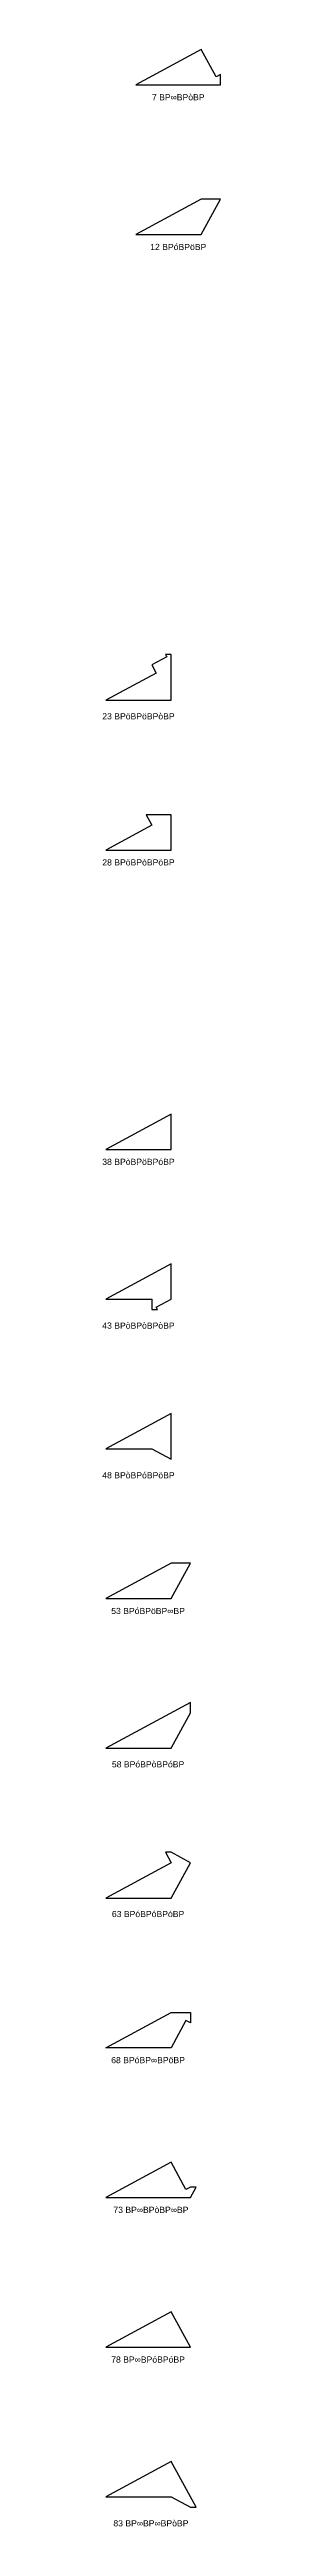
# Model space of a CAD drawing. Header units: millimetres. Extents: x 915202 to 1524453, y -2147646 to 62068.
# Drawn here: x 1368446 to 1389396, y -2147646 to -1706764 of the extents above; entities that cross this region are included whole.
import ezdxf
from ezdxf.enums import TextEntityAlignment as Align

# ---------------------------------------------------------------- set-up
doc = ezdxf.new("R2010")
doc.units = ezdxf.units.MM
doc.styles.add('Arial', font='arial_0.ttf')

msp = doc.modelspace()

# ---------------------------------------------------------------- texts
at = {"style": 'Arial'}
for s, height, p in [('7 BP∞BPòBP', 1095.2, (1381896, -1715253)), ('12 BPóBPöBP', 1095.21, (1381896, -1741902)), ('23 BPöBPöBPòBP', 1095.21, (1374832, -1825447)), ('28 BPöBPòBPöBP', 1095.21, (1374832, -1851448)), ('38 BPòBPöBPóBP', 1095.21, (1374832, -1904745)), ('43 BPòBPòBPòBP', 1095.21, (1374832, -1933894)), ('48 BPòBPóBPöBP', 1095.21, (1374832, -1960542)), ('53 BPóBPöBP∞BP', 1095.21, (1376538, -1984691)), ('58 BPóBPòBPóBP', 1095.21, (1376538, -2011988)), ('63 BPóBPóBPòBP', 1095.21, (1376538, -2038636)), ('68 BPóBP∞BPöBP', 1095.21, (1376538, -2064637)), ('73 BP∞BPòBP∞BP', 1095.21, (1377041, -2091286)), ('78 BP∞BPóBPóBP', 1095.21, (1376538, -2117934)), ('83 BP∞BP∞BPòBP', 1095.21, (1377041, -2147083))]:
    msp.add_text(s, height=height, dxfattribs=at).set_placement(p, align=Align.MIDDLE_CENTER)

# ---------------------------------------------------------------- linework, layer by layer
for points in [[(1388620, -1711622), (1385983, -1706764), (1374396, -1713052), (1389396, -1713052), (1389396, -1711200)], [(1389396, -1733413), (1385983, -1733413), (1374396, -1739701), (1385983, -1739701)], [(1379849, -1814879), (1377213, -1816310), (1377989, -1817740), (1369038, -1822598), (1380626, -1822598), (1380626, -1814458), (1379621, -1814458)], [(1377213, -1844810), (1369038, -1849247), (1380626, -1849247), (1380626, -1842958), (1376208, -1842958)], [(1380626, -1902544), (1380626, -1896256), (1369038, -1902544)], [(1377989, -1930623), (1380626, -1929193), (1380626, -1922904), (1369038, -1929193), (1377213, -1929193), (1377213, -1931045), (1378218, -1931045)], [(1377213, -1955841), (1380626, -1957693), (1380626, -1949553), (1369038, -1955841)], [(1384038, -1976202), (1380626, -1976202), (1369038, -1982490), (1380626, -1982490)], [(1380626, -2009139), (1384038, -2002850), (1384038, -2000998), (1369038, -2009139)], [(1380626, -2029499), (1369038, -2035787), (1380626, -2035787), (1384038, -2029499), (1380626, -2027647), (1379621, -2027647)], [(1384038, -2058000), (1383262, -2057578), (1380626, -2062436), (1369038, -2062436), (1380626, -2056148), (1384038, -2056148)], [(1383262, -2087654), (1380626, -2082796), (1369038, -2089085), (1384038, -2089085), (1385043, -2087233), (1384038, -2087233)], [(1369038, -2115733), (1384038, -2115733), (1380626, -2109445)], [(1380626, -2136094), (1369038, -2142382), (1380626, -2142382), (1384038, -2144234), (1385043, -2144234)]]:
    msp.add_lwpolyline(points, close=True)

msp.set_redraw_order([(e.dxf.handle, doc.entitydb.next_handle()) for e in msp.query("TEXT MTEXT ATTDEF DIMENSION ARC_DIMENSION")])  # texts and dimensions are drawn at this point

doc.saveas('drawing.dxf')
